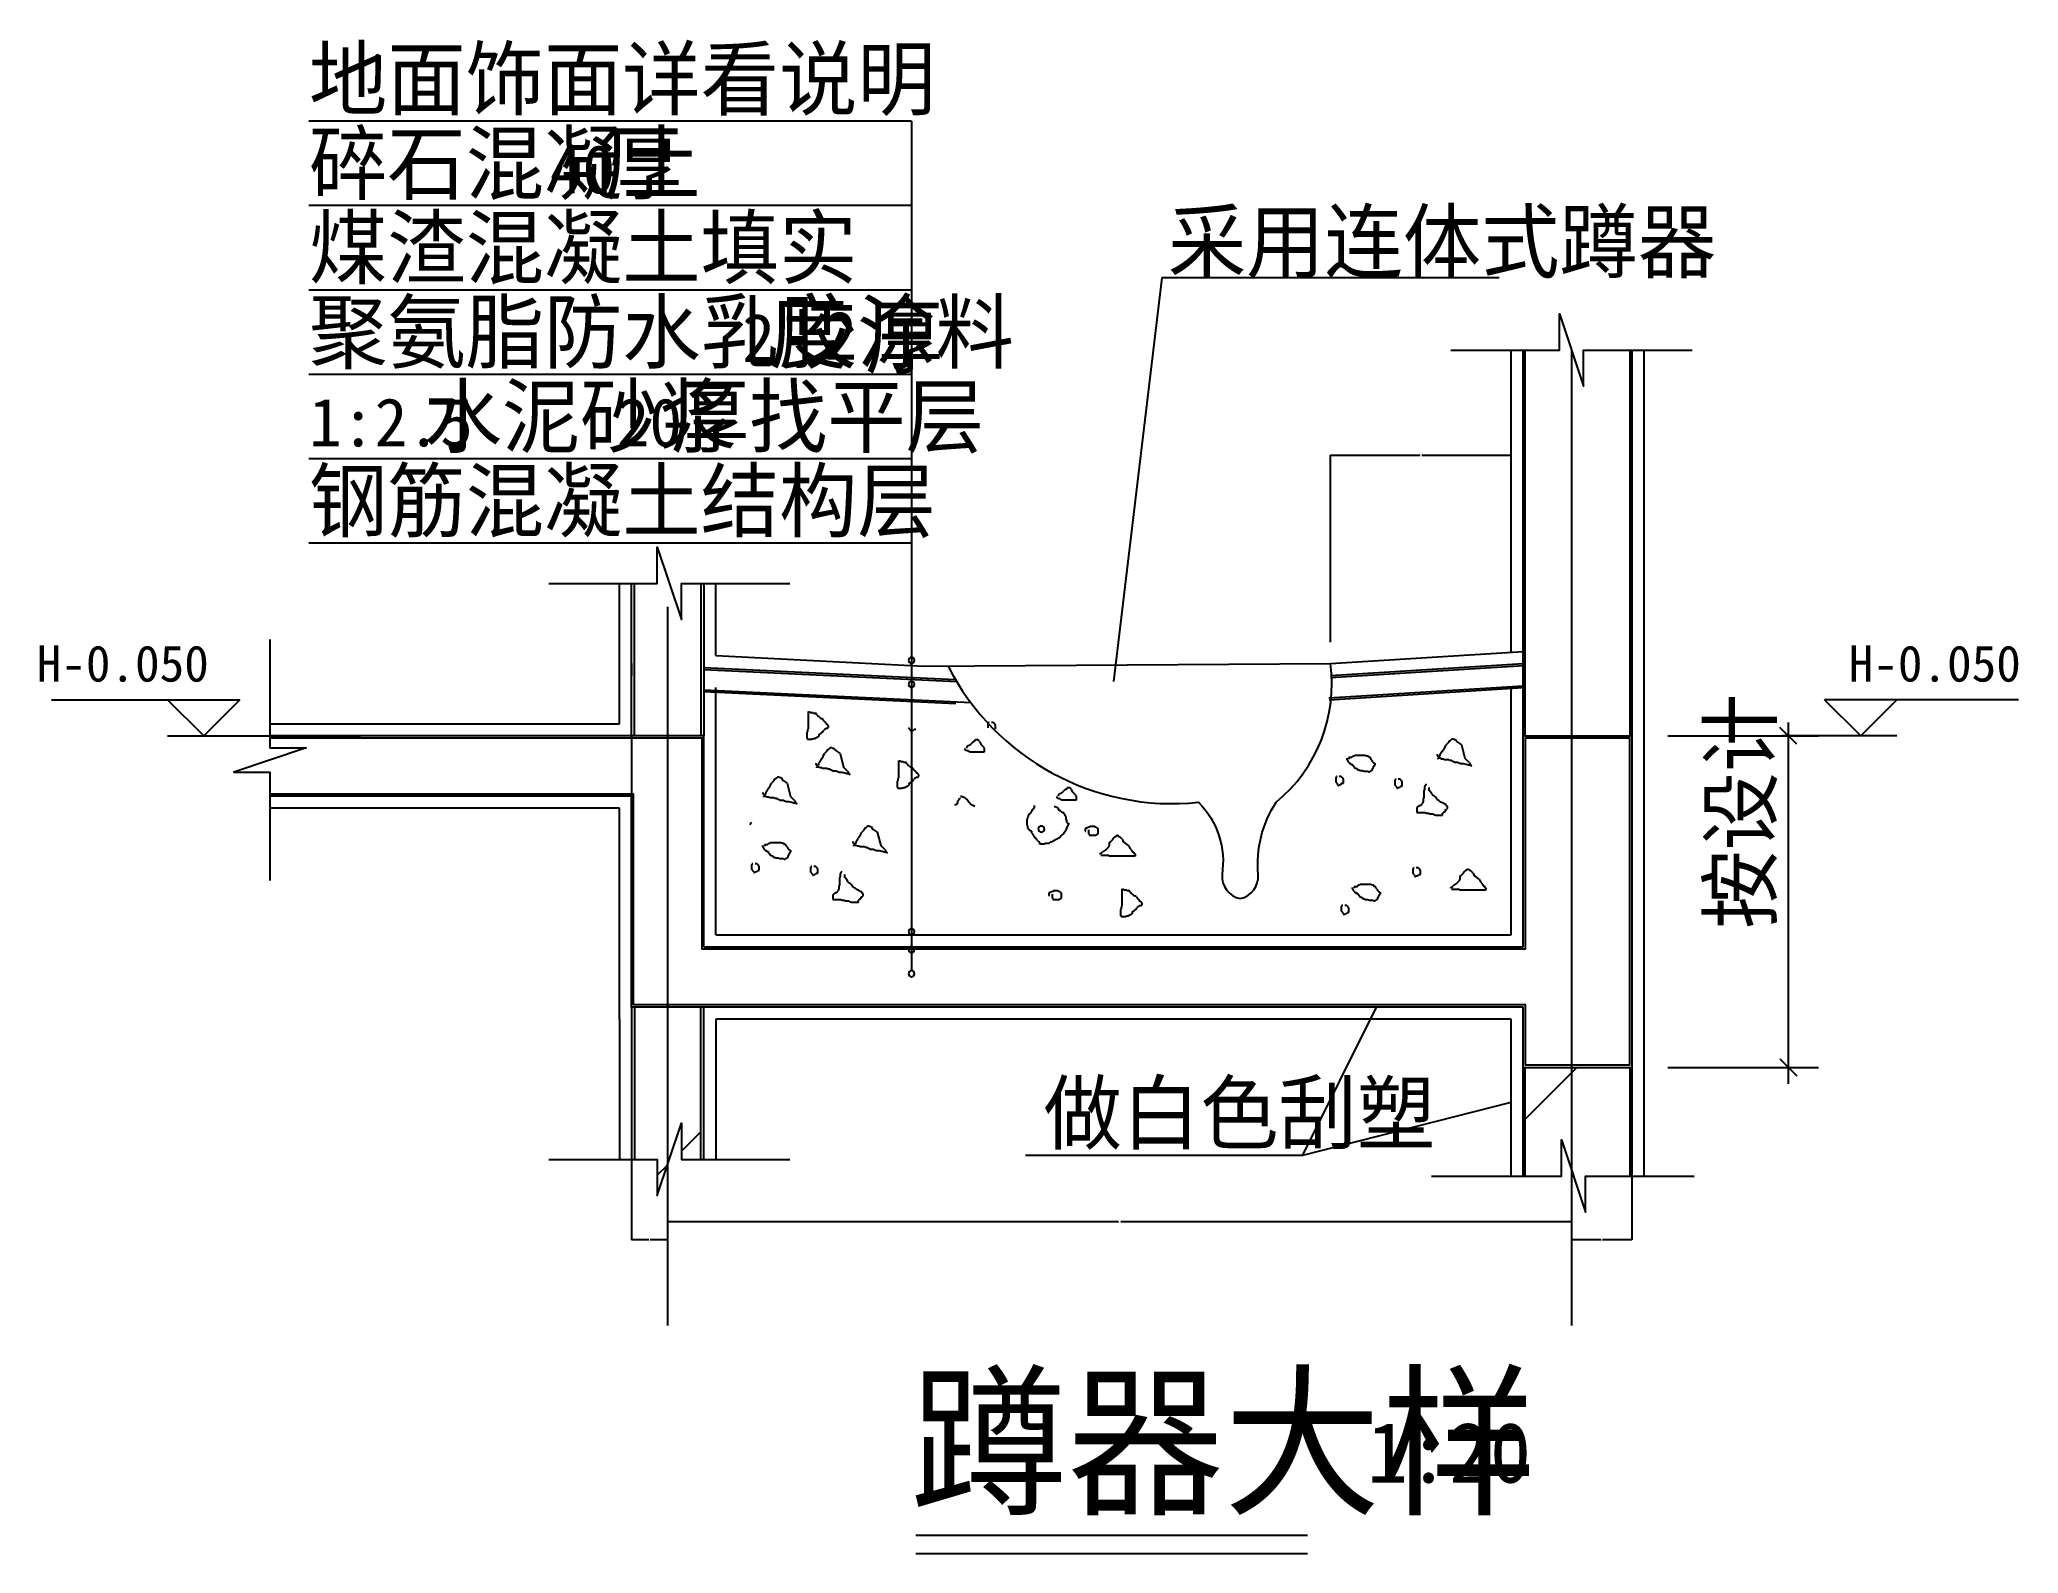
# Model space of a CAD drawing. Header units: metres. Extents: x -5542 to -2258, y 243 to 2755.
import ezdxf

# ---------------------------------------------------------------- set-up
doc = ezdxf.new("R2010")
doc.units = ezdxf.units.M
for name, color, linetype in [('DOTE', 1, 'Continuous'), ('PUB_DIM', 3, 'Continuous'), ('PUB_TEXT', 7, 'Continuous'), ('PUB_WALL', 255, 'Continuous'), ('S_FLOOR', 2, 'Continuous'), ('S_SURFACE', 6, 'Continuous'), ('S_WALL', 255, 'Continuous')]:
    doc.layers.add(name, color=color, linetype=linetype)
doc.dimstyles.get("Standard").update_dxf_attribs({"dimtxt": 2.5, "dimasz": 2.5, "dimexe": 1.25, "dimexo": 0.625, "dimtad": 1, "dimcen": 2.5, "dimazin": 3, "dimtfac": 1, "dimtmove": 0, "dimatfit": 3})

msp = doc.modelspace()

# ---------------------------------------------------------------- texts
msp.add_text('按设计', height=100, rotation=90).set_placement((-2670, 1280.08))
at = {"layer": 'PUB_DIM'}
for p in [(-5547.14, 1690), (-2540, 1690)]:
    msp.add_text('H-0.050', height=60, dxfattribs=at).set_placement(p)
at = {"layer": 'PUB_TEXT'}
for s, height, p in [('地面饰面详看说明', 100, (-5095.22, 2640.3)), ('碎石混凝土', 100, (-5095.22, 2500.3)), ('厚', 100, (-4606.04, 2500.3)), ('40', 80, (-4695.83, 2500.3)), ('煤渣混凝土填实', 100, (-5095.22, 2360.3)), ('采用连体式蹲器', 100, (-3669.82, 2370.3)), ('聚氨脂防水乳胶涂料', 100, (-5095.22, 2220.3)), ('度', 100, (-4331.52, 2220.3)), ('2', 80, (-4376.23, 2220.3)), ('2', 80, (-4240.05, 2224.3)), ('厚', 100, (-4172.62, 2211.53)), ('水泥砂浆', 100, (-4905.02, 2080.3)), ('厚找平层', 100, (-4494.98, 2080.3)), ('1:2.5', 80, (-5095.22, 2080.3)), ('20', 80, (-4584.77, 2080.3)), ('钢筋混凝土结构层', 100, (-5095.22, 1940.3)), ('做白色刮塑', 100, (-3876.09, 924.36)), ('蹲器大样', 200, (-4096.67, 328.42)), ('1:20', 100, (-3339.33, 360.84))]:
    msp.add_text(s, height=height, dxfattribs=at).set_placement(p)

# ---------------------------------------------------------------- blocks, each defined once
blk = doc.blocks.new('_DIMX')
blk.add_lwpolyline([(-70, -70), (70, 70)])
blk = doc.blocks.new('*D1')
for p, q in [((-4560, 1720), (-4560, 1700)), ((-4560.25, 1700), (-4560.5, 1700)), ((-4560, 1600), (-4560, 1700)), ((-4560, 1700), (-4560, 1700)), ((-4559.75, 1700), (-4559.5, 1700))]:
    blk.add_line(p, q)
at = {"layer": 'Defpoints'}
for p in [(-4560, 1720), (-4560, 1700), (-4560, 1600)]:
    blk.add_point(p, dxfattribs=at)
at = {"layer": 'PUB_DIM', "insert": (-4560, 1701.125), "char_height": 1, "attachment_point": 5}
blk.add_mtext('0', dxfattribs=at)
blk = doc.blocks.new('*D2')
for p, q in [((-4560, 1600), (-4560, 1375)), ((-4560.25, 1375), (-4560.5, 1375)), ((-4560, 1150), (-4560, 1375)), ((-4560, 1375), (-4560, 1375)), ((-4559.75, 1375), (-4559.5, 1375))]:
    blk.add_line(p, q)
at = {"layer": 'Defpoints'}
for p in [(-4560, 1600), (-4560, 1375), (-4560, 1150)]:
    blk.add_point(p, dxfattribs=at)
at = {"layer": 'PUB_DIM', "insert": (-4560, 1376.125), "char_height": 1, "attachment_point": 5}
blk.add_mtext('350', dxfattribs=at)
blk = doc.blocks.new('*D3')
for p, q in [((-4560, 1250), (-4560, 1220)), ((-4560.25, 1220), (-4560.5, 1220)), ((-4560, 1150), (-4560, 1220)), ((-4560, 1220), (-4560, 1220)), ((-4559.75, 1220), (-4559.5, 1220))]:
    blk.add_line(p, q)
at = {"layer": 'Defpoints'}
for p in [(-4560, 1250), (-4560, 1220), (-4560, 1150)]:
    blk.add_point(p, dxfattribs=at)
at = {"layer": 'PUB_DIM', "insert": (-4560, 1221.125), "char_height": 1, "attachment_point": 5}
blk.add_mtext('0', dxfattribs=at)
blk = doc.blocks.new('*D4')
for p, q in [((-3400, 1755.44), (-3400, 2065.46)), ((-3399.75, 2065.46), (-3251.5, 2065.46)), ((-3248.5, 2065.46), (-3100.25, 2065.46)), ((-3100, 1755.44), (-3100, 2065.46))]:
    blk.add_line(p, q)
at = {"layer": 'Defpoints'}
for p in [(-3400, 2065.46), (-3400, 1755.44), (-3100, 1755.44)]:
    blk.add_point(p, dxfattribs=at)
at = {"layer": 'PUB_DIM', "insert": (-3250, 2065.46), "char_height": 1, "attachment_point": 5}
blk.add_mtext('300', dxfattribs=at)
blk = doc.blocks.new('*D5')
for p, q in [((-3000, 1150), (-3000, 763.56)), ((-2900, 1150), (-2900, 763.56)), ((-2951.5, 763.56), (-3000.25, 763.56)), ((-2899.75, 763.56), (-2948.5, 763.56))]:
    blk.add_line(p, q)
at = {"layer": 'Defpoints'}
for p in [(-3000, 1150), (-2900, 1150), (-2900, 763.56)]:
    blk.add_point(p, dxfattribs=at)
at = {"layer": 'PUB_DIM', "insert": (-2950, 763.56), "char_height": 1, "attachment_point": 5}
blk.add_mtext('100', dxfattribs=at)
blk = doc.blocks.new('*D6')
for p, q in [((-4500, 1150), (-4500, 793.55)), ((-3000, 1150), (-3000, 793.55)), ((-3752, 793.55), (-4500.25, 793.55)), ((-2999.75, 793.55), (-3748, 793.55))]:
    blk.add_line(p, q)
at = {"layer": 'Defpoints'}
for p in [(-4500, 1150), (-3000, 1150), (-3000, 793.55)]:
    blk.add_point(p, dxfattribs=at)
at = {"layer": 'PUB_DIM', "insert": (-3750, 793.55), "char_height": 1, "attachment_point": 5}
blk.add_mtext('1500', dxfattribs=at)
blk = doc.blocks.new('*D7')
for p, q in [((-4560, 1150), (-4560, 763.56)), ((-4500, 1150), (-4500, 763.56)), ((-4531, 763.56), (-4560.25, 763.56)), ((-4499.75, 763.56), (-4529, 763.56))]:
    blk.add_line(p, q)
at = {"layer": 'Defpoints'}
for p in [(-4560, 1150), (-4500, 1150), (-4500, 763.56)]:
    blk.add_point(p, dxfattribs=at)
at = {"layer": 'PUB_DIM', "insert": (-4530, 763.56), "char_height": 1, "attachment_point": 5}
blk.add_mtext('60', dxfattribs=at)

# ---------------------------------------------------------------- dimensions: what is measured, and where the dimension line sits
at = {"layer": 'PUB_DIM'}
for base, p1, p2, picture, middle in [((-3400, 2065.46), (-3400, 1755.44), (-3100, 1755.44), '*D4', (-3250, 2065.46)), ((-4560, 1700), (-4560, 1600), (-4560, 1720), '*D1', (-4560, 1701.125)), ((-4560, 1220), (-4560, 1150), (-4560, 1250), '*D3', (-4560, 1221.125)), ((-4500, 763.56), (-4500, 1150), (-4560, 1150), '*D7', (-4530, 763.56)), ((-3000, 793.55), (-3000, 1150), (-4500, 1150), '*D6', (-3750, 793.55)), ((-2900, 763.56), (-2900, 1150), (-3000, 1150), '*D5', (-2950, 763.56))]:
    dim = msp.add_linear_dim(base=base, p1=p1, p2=p2, dimstyle='Standard', dxfattribs=at)
    dim.commit()
    dim.dimension.update_dxf_attribs({"geometry": picture, "text_midpoint": middle})
dim = msp.add_linear_dim(base=(-4560, 1375), p1=(-4560, 1150), p2=(-4560, 1600), text='350', dimstyle='Standard', dxfattribs=at)
dim.commit()
dim.dimension.update_dxf_attribs({"geometry": '*D2', "text_midpoint": (-4560, 1376.125)})

# ---------------------------------------------------------------- hatches: boundary and pattern name
at = {"layer": 'S_SURFACE'}
h = msp.add_hatch(dxfattribs=at)
h.set_pattern_fill('ANSI31', scale=300)
h.paths.add_polyline_path([(-3000, 2240), (-3020, 2300), (-3020, 2240), (-3077, 2240), (-3077, 1600), (-3000, 1600)])
h.paths.add_polyline_path([(-2903, 2240), (-2980, 2240), (-2980, 2180), (-3000, 2240), (-3000, 1600), (-2903, 1600)])
h = msp.add_hatch(dxfattribs=at)
h.set_pattern_fill('ANSI31', scale=300)
h.paths.add_polyline_path([(-4445, 1852.81), (-4477.25, 1852.81), (-4477.25, 1792.81), (-4500, 1861.07), (-4500, 1600), (-4445, 1600)])
h.paths.add_polyline_path([(-4555, 1600), (-4500, 1600), (-4500, 1861.07), (-4517.25, 1912.81), (-4517.25, 1852.81), (-4555, 1852.81)])
h = msp.add_hatch(dxfattribs=at)
h.set_pattern_fill('ANSI31', scale=300)
h.paths.add_polyline_path([(-4445, 897.19), (-4477.25, 897.19), (-4477.25, 957.19), (-4500, 888.93), (-4500, 1150), (-4445, 1150)])
h.paths.add_polyline_path([(-4555, 1150), (-4500, 1150), (-4500, 888.93), (-4517.25, 837.19), (-4517.25, 897.19), (-4555, 897.19)])
h = msp.add_hatch(dxfattribs=at)
h.set_pattern_fill('ANSI31', scale=300)
h.paths.add_polyline_path([(-3000, 1050), (-3077, 1050), (-3077, 869.62), (-3016.67, 869.62), (-3016.67, 929.62), (-3000, 879.6)])
h.paths.add_polyline_path([(-3000, 879.6), (-2976.67, 809.62), (-2976.67, 869.62), (-2903, 869.62), (-2903, 1050), (-3000, 1050)])

# ---------------------------------------------------------------- linework, layer by layer
for p, q in [((-2640, 1022.68), (-2640, 1622.28)), ((-2840, 1600), (-2590, 1600)), ((-2840, 1050), (-2590, 1050))]:
    msp.add_line(p, q)
for points in [[(-4088.2, 273.76), (-3438.08, 273.76)], [(-4088.2, 243.48), (-3438.08, 243.48)]]:
    msp.add_lwpolyline(points)
at = {"layer": 'DOTE'}
for p, q in [((-3000, 2240), (-3000, 621.87)), ((-4500, 1814.15), (-4500, 621.87))]:
    msp.add_line(p, q, dxfattribs=at)
at = {"layer": 'PUB_DIM'}
for p, q in [((-5522.57, 1660), (-5210, 1660)), ((-5270, 1600), (-5330, 1660)), ((-5210, 1660), (-5270, 1600)), ((-2258.29, 1660), (-2580, 1660)), ((-2520, 1600), (-2580, 1660)), ((-2460, 1660), (-2520, 1600)), ((-5330, 1600), (-5010, 1600)), ((-2460, 1600), (-2650, 1600))]:
    msp.add_line(p, q, dxfattribs=at)
at = {"layer": 'PUB_WALL'}
for points in [[(-3077, 1600), (-3077, 2240)], [(-2903, 2240), (-2903, 1600)], [(-4555, 1600), (-4555, 1852.81)], [(-4445, 1852.81), (-4445, 1600)], [(-4440.14, 1710.34), (-4020.31, 1690.34)], [(-3399.81, 1697.01), (-3079.81, 1717.01)], [(-4439.86, 1676.33), (-3996.34, 1655.21)], [(-3402.47, 1662.85), (-3080.19, 1682.99)], [(-5160, 1596.5), (-4443.5, 1596.5), (-4443.5, 1246.5), (-3076.5, 1246.5), (-3076.5, 1596.5), (-2903.5, 1596.5), (-2903.5, 1053.5), (-3076.5, 1053.5), (-3076.5, 1153.5), (-4556.5, 1153.5), (-4556.5, 1503.5), (-5160, 1503.5)], [(-4555, 1150), (-4555, 897.19)], [(-4445, 897.19), (-4445, 1150)], [(-3077, 869.62), (-3077, 1050)], [(-2903, 1050), (-2903, 869.62)]]:
    msp.add_lwpolyline(points, dxfattribs=at)
at = {"layer": 'S_FLOOR'}
for p, q in [((-4440, 1713.33), (-4022.18, 1693.44)), ((-3400, 1700), (-3080, 1720)), ((-3402.28, 1659.86), (-3080, 1680)), ((-4440, 1673.33), (-4021.96, 1653.43)), ((-3080, 1250), (-3080, 1650)), ((-2900, 1650), (-2900, 1050)), ((-4440, 1600), (-5160, 1600)), ((-4440, 1250), (-4440, 1600)), ((-3080, 1600), (-2900, 1600)), ((-4560, 1500), (-5160, 1500)), ((-4560, 1150), (-4560, 1500)), ((-4440, 1250), (-3080, 1250)), ((-3080, 1150), (-4560, 1150)), ((-3080, 1050), (-3080, 1150)), ((-3080, 1050), (-2900, 1050))]:
    msp.add_line(p, q, dxfattribs=at)
at = {"layer": 'S_SURFACE'}
for p, q in [((-5095.22, 2620.3), (-4095.22, 2620.3)), ((-4095.22, 2620), (-4095.22, 1210.3)), ((-5095.22, 2480.3), (-4095.22, 2480.3)), ((-5095.22, 2340.3), (-4095.22, 2340.3)), ((-3680, 2360), (-3760, 1690)), ((-3120, 2360), (-3680, 2360)), ((-3100, 1738.75), (-3100, 2240)), ((-2880, 2240), (-2880, 869.62)), ((-5095.22, 2200.3), (-4095.22, 2200.3)), ((-5095.22, 2060.3), (-4095.22, 2060.3)), ((-5095.22, 1920.3), (-4095.22, 1920.3)), ((-4580, 1620), (-4580, 1852.81)), ((-4420, 1733.49), (-4420, 1852.81)), ((-4420, 1733.49), (-4074.66, 1715.57)), ((-4074.66, 1715.57), (-3400, 1720)), ((-3400, 1720), (-3080, 1740)), ((-4420, 1270), (-4420, 1680)), ((-3100, 1270), (-3100, 1678.75)), ((-5160, 1620), (-4580, 1620)), ((-4266.66, 1611.52), (-4267.78, 1610.4)), ((-4267.78, 1610.4), (-4267.78, 1607.04)), ((-4266.66, 1640.66), (-4266.66, 1611.52)), ((-4264.42, 1639.54), (-4265.54, 1639.54)), ((-4262.18, 1638.42), (-4264.42, 1639.54)), ((-4258.81, 1638.42), (-4262.18, 1638.42)), ((-4257.69, 1637.3), (-4258.81, 1638.42)), ((-4253.21, 1637.3), (-4257.69, 1637.3)), ((-4253.21, 1635.06), (-4253.21, 1637.3)), ((-4252.09, 1635.06), (-4253.21, 1635.06)), ((-4252.09, 1635.06), (-4250.97, 1633.94)), ((-4249.84, 1631.7), (-4250.97, 1633.94)), ((-4248.72, 1631.7), (-4249.84, 1631.7)), ((-4248.72, 1631.7), (-4245.36, 1628.33)), ((-4243.12, 1628.33), (-4245.36, 1628.33)), ((-4242, 1627.21), (-4243.12, 1628.33)), ((-4240.87, 1624.97), (-4242, 1627.21)), ((-4242, 1607.04), (-4240.87, 1609.28)), ((-4238.63, 1622.73), (-4240.87, 1624.97)), ((-4238.63, 1611.52), (-4240.87, 1609.28)), ((-4236.39, 1619.37), (-4238.63, 1622.73)), ((-4238.63, 1611.52), (-4237.51, 1611.52)), ((-4237.51, 1611.52), (-4237.51, 1612.64)), ((-4237.51, 1612.64), (-4234.15, 1612.64)), ((-4234.15, 1618.25), (-4236.39, 1619.37)), ((-4233.03, 1616.01), (-4234.15, 1618.25)), ((-4234.15, 1612.64), (-4234.15, 1613.76)), ((-4234.15, 1613.76), (-4233.03, 1613.76)), ((-4233.03, 1613.76), (-4233.03, 1616.01)), ((-4097.93, 1610.91), (-4100.17, 1613.15)), ((-4097.93, 1610.91), (-4097.93, 1609.79)), ((-4097.93, 1609.79), (-4096.81, 1608.67)), ((-4090.08, 1610.91), (-4092.32, 1608.67)), ((-4090.08, 1610.91), (-4087.84, 1610.91)), ((-3967.27, 1622.12), (-3968.39, 1619.88)), ((-3968.39, 1619.88), (-3968.39, 1613.15)), ((-3966.15, 1622.12), (-3967.27, 1622.12)), ((-3959.42, 1622.12), (-3962.79, 1622.12)), ((-3959.42, 1621), (-3959.42, 1622.12)), ((-3958.3, 1621), (-3959.42, 1621)), ((-3957.18, 1619.88), (-3958.3, 1621)), ((-3956.06, 1617.64), (-3957.18, 1619.88)), ((-3956.06, 1610.91), (-3956.06, 1617.64)), ((-4267.78, 1607.04), (-4268.9, 1605.92)), ((-4268.9, 1605.92), (-4268.9, 1595.83)), ((-4268.9, 1595.83), (-4267.78, 1595.83)), ((-4267.78, 1595.83), (-4267.78, 1594.71)), ((-4267.78, 1594.71), (-4261.06, 1594.71)), ((-4261.06, 1594.71), (-4257.69, 1595.83)), ((-4257.69, 1595.83), (-4255.45, 1595.83)), ((-4250.97, 1598.07), (-4255.45, 1595.83)), ((-4248.72, 1600.31), (-4250.97, 1598.07)), ((-4248.72, 1602.56), (-4246.48, 1603.68)), ((-4248.72, 1600.31), (-4248.72, 1602.56)), ((-4246.48, 1603.68), (-4245.36, 1603.68)), ((-4244.24, 1605.92), (-4245.36, 1604.8)), ((-4245.36, 1603.68), (-4245.36, 1604.8)), ((-4244.24, 1605.92), (-4242, 1607.04)), ((-4235.17, 1574.98), (-4234.05, 1577.22)), ((-4234.05, 1577.22), (-4231.8, 1578.34)), ((-4229.56, 1580.59), (-4231.8, 1578.34)), ((-4229.56, 1580.59), (-4227.32, 1580.59)), ((-4227.32, 1580.59), (-4226.2, 1579.47)), ((-4226.2, 1579.47), (-4223.96, 1579.47)), ((-4223.96, 1579.47), (-4222.84, 1577.22)), ((-4222.84, 1577.22), (-4220.59, 1574.98)), ((-4096.81, 1608.67), (-4096.81, 1607.55)), ((-4096.81, 1607.55), (-4095.69, 1607.55)), ((-4095.69, 1607.55), (-4094.56, 1608.67)), ((-4094.56, 1608.67), (-4092.32, 1608.67)), ((-4005.99, 1577.29), (-4007.11, 1578.41)), ((-4005.99, 1576.17), (-4005.99, 1577.29)), ((-4003.75, 1580.65), (-4002.62, 1582.89)), ((-4003.75, 1579.53), (-4003.75, 1580.65)), ((-4002.62, 1582.89), (-4001.5, 1584.01)), ((-4001.5, 1584.01), (-3998.14, 1585.13)), ((-3992.53, 1590.74), (-3998.14, 1585.13)), ((-3992.53, 1590.74), (-3990.29, 1591.86)), ((-3990.29, 1591.86), (-3989.17, 1594.1)), ((-3989.17, 1594.1), (-3984.68, 1594.1)), ((-3984.68, 1594.1), (-3984.68, 1592.98)), ((-3982.44, 1590.74), (-3984.68, 1592.98)), ((-3982.44, 1590.74), (-3980.2, 1586.26)), ((-3975.71, 1581.77), (-3980.2, 1586.26)), ((-3975.71, 1581.77), (-3975.71, 1580.65)), ((-3975.71, 1580.65), (-3974.59, 1579.53)), ((-3974.59, 1579.53), (-3974.59, 1572.81)), ((-3213.81, 1575.05), (-3212.69, 1577.29)), ((-3212.69, 1577.29), (-3210.45, 1580.65)), ((-3210.45, 1580.65), (-3208.21, 1585.13)), ((-3203.72, 1589.62), (-3208.21, 1585.13)), ((-3203.72, 1589.62), (-3202.6, 1591.86)), ((-3202.6, 1591.86), (-3200.36, 1592.98)), ((-3198.11, 1595.22), (-3200.36, 1592.98)), ((-3198.11, 1595.22), (-3195.87, 1595.22)), ((-3195.87, 1595.22), (-3194.75, 1594.1)), ((-3194.75, 1594.1), (-3192.51, 1594.1)), ((-3192.51, 1594.1), (-3191.39, 1591.86)), ((-3191.39, 1591.86), (-3189.14, 1589.62)), ((-3189.14, 1589.62), (-3182.42, 1585.13)), ((-3182.42, 1585.13), (-3176.81, 1562.72)), ((-4254.23, 1554.81), (-4254.23, 1552.57)), ((-4254.23, 1552.57), (-4253.11, 1551.45)), ((-4253.11, 1551.45), (-4249.74, 1551.45)), ((-4253.11, 1548.08), (-4253.11, 1546.96)), ((-4248.62, 1548.08), (-4253.11, 1548.08)), ((-4249.74, 1551.45), (-4248.62, 1555.93)), ((-4248.62, 1555.93), (-4246.38, 1559.29)), ((-4247.5, 1546.96), (-4248.62, 1548.08)), ((-4244.14, 1546.96), (-4247.5, 1546.96)), ((-4246.38, 1559.29), (-4245.26, 1560.41)), ((-4245.26, 1560.41), (-4244.14, 1562.65)), ((-4244.14, 1562.65), (-4241.9, 1566.02)), ((-4243.02, 1545.84), (-4244.14, 1546.96)), ((-4235.17, 1545.84), (-4243.02, 1545.84)), ((-4241.9, 1566.02), (-4239.65, 1570.5)), ((-4235.17, 1574.98), (-4239.65, 1570.5)), ((-4234.05, 1544.72), (-4235.17, 1545.84)), ((-4230.68, 1544.72), (-4234.05, 1544.72)), ((-4230.68, 1544.72), (-4223.96, 1541.36)), ((-4220.59, 1574.98), (-4213.87, 1570.5)), ((-4213.87, 1570.5), (-4208.26, 1548.08)), ((-4201.53, 1541.36), (-4208.26, 1548.08)), ((-4116.99, 1559.36), (-4116.99, 1530.22)), ((-4114.75, 1558.24), (-4115.87, 1558.24)), ((-4112.5, 1557.11), (-4114.75, 1558.24)), ((-4109.14, 1557.11), (-4112.5, 1557.11)), ((-4108.02, 1555.99), (-4109.14, 1557.11)), ((-4103.53, 1555.99), (-4108.02, 1555.99)), ((-4103.53, 1553.75), (-4103.53, 1555.99)), ((-4102.41, 1553.75), (-4103.53, 1553.75)), ((-4102.41, 1553.75), (-4101.29, 1552.63)), ((-4100.17, 1550.39), (-4101.29, 1552.63)), ((-4099.05, 1550.39), (-4100.17, 1550.39)), ((-4099.05, 1550.39), (-4095.69, 1547.03)), ((-4093.44, 1547.03), (-4095.69, 1547.03)), ((-4092.32, 1545.91), (-4093.44, 1547.03)), ((-4091.2, 1543.66), (-4092.32, 1545.91)), ((-4088.96, 1541.42), (-4091.2, 1543.66)), ((-4004.87, 1576.17), (-4005.99, 1576.17)), ((-4003.75, 1575.05), (-4004.87, 1576.17)), ((-4001.5, 1575.05), (-4003.75, 1575.05)), ((-4000.38, 1573.93), (-4001.5, 1575.05)), ((-3998.14, 1572.81), (-4000.38, 1573.93)), ((-3974.59, 1572.81), (-3998.14, 1572.81)), ((-3373.02, 1562.72), (-3373.02, 1560.48)), ((-3373.02, 1560.48), (-3371.9, 1559.36)), ((-3371.9, 1559.36), (-3370.78, 1557.11)), ((-3370.78, 1557.11), (-3368.54, 1554.87)), ((-3365.18, 1563.84), (-3369.66, 1563.84)), ((-3369.66, 1563.84), (-3369.66, 1561.6)), ((-3368.54, 1554.87), (-3362.93, 1551.51)), ((-3365.18, 1563.84), (-3362.93, 1566.08)), ((-3360.69, 1566.08), (-3362.93, 1566.08)), ((-3362.93, 1551.51), (-3359.57, 1547.03)), ((-3359.57, 1567.2), (-3360.69, 1566.08)), ((-3342.75, 1567.2), (-3359.57, 1567.2)), ((-3359.57, 1547.03), (-3356.21, 1545.91)), ((-3356.21, 1545.91), (-3355.08, 1543.66)), ((-3355.08, 1543.66), (-3352.84, 1543.66)), ((-3352.84, 1543.66), (-3350.6, 1542.54)), ((-3339.39, 1566.08), (-3342.75, 1567.2)), ((-3337.15, 1566.08), (-3339.39, 1566.08)), ((-3336.02, 1563.84), (-3337.15, 1566.08)), ((-3333.78, 1563.84), (-3336.02, 1563.84)), ((-3333.78, 1562.72), (-3333.78, 1563.84)), ((-3332.66, 1561.6), (-3333.78, 1562.72)), ((-3332.66, 1560.48), (-3332.66, 1561.6)), ((-3332.66, 1560.48), (-3330.42, 1558.24)), ((-3332.66, 1542.54), (-3330.42, 1543.66)), ((-3330.42, 1557.11), (-3330.42, 1558.24)), ((-3330.42, 1557.11), (-3328.18, 1554.87)), ((-3328.18, 1550.39), (-3330.42, 1545.91)), ((-3330.42, 1543.66), (-3330.42, 1545.91)), ((-3327.05, 1554.87), (-3328.18, 1554.87)), ((-3328.18, 1550.39), (-3327.05, 1551.51)), ((-3327.05, 1554.87), (-3325.93, 1553.75)), ((-3327.05, 1551.51), (-3325.93, 1551.51)), ((-3325.93, 1551.51), (-3325.93, 1553.75)), ((-3222.78, 1569.44), (-3222.78, 1567.2)), ((-3222.78, 1567.2), (-3221.66, 1566.08)), ((-3221.66, 1566.08), (-3218.3, 1566.08)), ((-3217.17, 1562.72), (-3221.66, 1562.72)), ((-3221.66, 1562.72), (-3221.66, 1561.6)), ((-3218.3, 1566.08), (-3217.17, 1570.56)), ((-3217.17, 1570.56), (-3214.93, 1573.93)), ((-3216.05, 1561.6), (-3217.17, 1562.72)), ((-3212.69, 1561.6), (-3216.05, 1561.6)), ((-3214.93, 1573.93), (-3213.81, 1575.05)), ((-3211.57, 1560.48), (-3212.69, 1561.6)), ((-3203.72, 1560.48), (-3211.57, 1560.48)), ((-3202.6, 1559.36), (-3203.72, 1560.48)), ((-3199.24, 1559.36), (-3202.6, 1559.36)), ((-3199.24, 1559.36), (-3192.51, 1555.99)), ((-3188.02, 1555.99), (-3192.51, 1555.99)), ((-3186.9, 1554.87), (-3188.02, 1555.99)), ((-3183.54, 1553.75), (-3186.9, 1554.87)), ((-3179.05, 1553.75), (-3183.54, 1553.75)), ((-3174.57, 1552.63), (-3179.05, 1553.75)), ((-3170.08, 1555.99), (-3176.81, 1562.72)), ((-3171.2, 1551.51), (-3174.57, 1552.63)), ((-3168.96, 1551.51), (-3171.2, 1551.51)), ((-3170.08, 1555.99), (-3167.84, 1551.51)), ((-3166.72, 1550.39), (-3168.96, 1551.51)), ((-3167.84, 1551.51), (-3165.6, 1550.39)), ((-3165.6, 1550.39), (-3166.72, 1550.39)), ((-4334.23, 1510.51), (-4333.11, 1511.63)), ((-4333.11, 1511.63), (-4331.99, 1513.87)), ((-4331.99, 1513.87), (-4329.75, 1517.23)), ((-4329.75, 1517.23), (-4327.51, 1521.71)), ((-4323.02, 1526.2), (-4327.51, 1521.71)), ((-4323.02, 1526.2), (-4321.9, 1528.44)), ((-4321.9, 1528.44), (-4319.66, 1529.56)), ((-4317.41, 1531.8), (-4319.66, 1529.56)), ((-4317.41, 1531.8), (-4315.17, 1531.8)), ((-4315.17, 1531.8), (-4314.05, 1530.68)), ((-4314.05, 1530.68), (-4311.81, 1530.68)), ((-4311.81, 1530.68), (-4310.69, 1528.44)), ((-4310.69, 1528.44), (-4308.44, 1526.2)), ((-4308.44, 1526.2), (-4301.72, 1521.71)), ((-4301.72, 1521.71), (-4296.11, 1499.3)), ((-4219.47, 1541.36), (-4223.96, 1541.36)), ((-4218.35, 1540.24), (-4219.47, 1541.36)), ((-4214.99, 1539.12), (-4218.35, 1540.24)), ((-4210.5, 1539.12), (-4214.99, 1539.12)), ((-4206.02, 1538), (-4210.5, 1539.12)), ((-4202.65, 1536.88), (-4206.02, 1538)), ((-4200.41, 1536.88), (-4202.65, 1536.88)), ((-4201.53, 1541.36), (-4199.29, 1536.88)), ((-4198.17, 1535.75), (-4200.41, 1536.88)), ((-4199.29, 1536.88), (-4197.05, 1535.75)), ((-4197.05, 1535.75), (-4198.17, 1535.75)), ((-4118.11, 1525.73), (-4119.23, 1524.61)), ((-4119.23, 1524.61), (-4119.23, 1514.52)), ((-4119.23, 1514.52), (-4118.11, 1514.52)), ((-4116.99, 1530.22), (-4118.11, 1529.09)), ((-4118.11, 1529.09), (-4118.11, 1525.73)), ((-4118.11, 1514.52), (-4118.11, 1513.4)), ((-4118.11, 1513.4), (-4111.38, 1513.4)), ((-4111.38, 1513.4), (-4108.02, 1514.52)), ((-4108.02, 1514.52), (-4105.78, 1514.52)), ((-4101.29, 1516.77), (-4105.78, 1514.52)), ((-4099.05, 1519.01), (-4101.29, 1516.77)), ((-4099.05, 1521.25), (-4096.81, 1522.37)), ((-4099.05, 1519.01), (-4099.05, 1521.25)), ((-4096.81, 1522.37), (-4095.69, 1522.37)), ((-4094.56, 1524.61), (-4095.69, 1523.49)), ((-4095.69, 1522.37), (-4095.69, 1523.49)), ((-4094.56, 1524.61), (-4092.32, 1525.73)), ((-4092.32, 1525.73), (-4091.2, 1527.97)), ((-4088.96, 1530.22), (-4091.2, 1527.97)), ((-4086.72, 1538.06), (-4088.96, 1541.42)), ((-4088.96, 1530.22), (-4087.84, 1530.22)), ((-4087.84, 1530.22), (-4087.84, 1531.34)), ((-4087.84, 1531.34), (-4084.47, 1531.34)), ((-4084.47, 1536.94), (-4086.72, 1538.06)), ((-4083.35, 1534.7), (-4084.47, 1536.94)), ((-4084.47, 1531.34), (-4084.47, 1532.46)), ((-4084.47, 1532.46), (-4083.35, 1532.46)), ((-4083.35, 1532.46), (-4083.35, 1534.7)), ((-3840.05, 1511.16), (-3845.65, 1505.56)), ((-3840.05, 1511.16), (-3837.8, 1512.28)), ((-3837.8, 1512.28), (-3836.68, 1514.52)), ((-3836.68, 1514.52), (-3832.2, 1514.52)), ((-3832.2, 1514.52), (-3832.2, 1513.4)), ((-3829.96, 1511.16), (-3832.2, 1513.4)), ((-3827.71, 1506.68), (-3829.96, 1511.16)), ((-3389.84, 1532.46), (-3390.96, 1530.22)), ((-3390.96, 1530.22), (-3390.96, 1523.49)), ((-3388.72, 1521.25), (-3390.96, 1523.49)), ((-3388.72, 1532.46), (-3389.84, 1532.46)), ((-3388.72, 1521.25), (-3388.72, 1520.13)), ((-3388.72, 1520.13), (-3387.6, 1519.01)), ((-3387.6, 1519.01), (-3387.6, 1517.89)), ((-3387.6, 1517.89), (-3386.48, 1517.89)), ((-3386.48, 1517.89), (-3385.36, 1519.01)), ((-3381.99, 1532.46), (-3385.36, 1532.46)), ((-3385.36, 1519.01), (-3383.12, 1519.01)), ((-3380.87, 1521.25), (-3383.12, 1519.01)), ((-3381.99, 1531.34), (-3381.99, 1532.46)), ((-3380.87, 1531.34), (-3381.99, 1531.34)), ((-3379.75, 1530.22), (-3380.87, 1531.34)), ((-3380.87, 1521.25), (-3378.63, 1521.25)), ((-3378.63, 1527.97), (-3379.75, 1530.22)), ((-3378.63, 1521.25), (-3378.63, 1527.97)), ((-3350.6, 1542.54), (-3347.24, 1542.54)), ((-3347.24, 1542.54), (-3343.87, 1541.42)), ((-3343.87, 1541.42), (-3338.27, 1541.42)), ((-3338.27, 1541.42), (-3337.15, 1540.3)), ((-3337.15, 1540.3), (-3334.9, 1540.3)), ((-3332.66, 1542.54), (-3334.9, 1540.3)), ((-3292.3, 1527.97), (-3293.42, 1525.73)), ((-3293.42, 1525.73), (-3293.42, 1519.01)), ((-3291.18, 1516.77), (-3293.42, 1519.01)), ((-3291.18, 1527.97), (-3292.3, 1527.97)), ((-3291.18, 1516.77), (-3291.18, 1515.64)), ((-3291.18, 1515.64), (-3290.05, 1514.52)), ((-3290.05, 1514.52), (-3290.05, 1513.4)), ((-3290.05, 1513.4), (-3288.93, 1513.4)), ((-3288.93, 1513.4), (-3287.81, 1514.52)), ((-3284.45, 1527.97), (-3287.81, 1527.97)), ((-3287.81, 1514.52), (-3285.57, 1514.52)), ((-3283.33, 1516.77), (-3285.57, 1514.52)), ((-3284.45, 1526.85), (-3284.45, 1527.97)), ((-3283.33, 1526.85), (-3284.45, 1526.85)), ((-3282.21, 1525.73), (-3283.33, 1526.85)), ((-3283.33, 1516.77), (-3281.08, 1516.77)), ((-3281.08, 1523.49), (-3282.21, 1525.73)), ((-3281.08, 1516.77), (-3281.08, 1523.49)), ((-3244.08, 1511.16), (-3245.21, 1508.92)), ((-3242.96, 1517.89), (-3244.08, 1515.64)), ((-3244.08, 1515.64), (-3244.08, 1511.16)), ((-3242.96, 1517.89), (-3240.72, 1520.13)), ((-3236.24, 1508.92), (-3236.24, 1514.52)), ((-4580, 1480), (-5160, 1480)), ((-4580, 1130), (-4580, 1480)), ((-4342.08, 1506.02), (-4342.08, 1503.78)), ((-4342.08, 1503.78), (-4340.96, 1502.66)), ((-4340.96, 1502.66), (-4337.6, 1502.66)), ((-4336.48, 1499.3), (-4340.96, 1499.3)), ((-4340.96, 1499.3), (-4340.96, 1498.18)), ((-4337.6, 1502.66), (-4336.48, 1507.14)), ((-4336.48, 1507.14), (-4334.23, 1510.51)), ((-4335.35, 1498.18), (-4336.48, 1499.3)), ((-4331.99, 1498.18), (-4335.35, 1498.18)), ((-4330.87, 1497.06), (-4331.99, 1498.18)), ((-4323.02, 1497.06), (-4330.87, 1497.06)), ((-4321.9, 1495.94), (-4323.02, 1497.06)), ((-4318.54, 1495.94), (-4321.9, 1495.94)), ((-4318.54, 1495.94), (-4311.81, 1492.57)), ((-4307.32, 1492.57), (-4311.81, 1492.57)), ((-4306.2, 1491.45), (-4307.32, 1492.57)), ((-4302.84, 1490.33), (-4306.2, 1491.45)), ((-4298.35, 1490.33), (-4302.84, 1490.33)), ((-4293.87, 1489.21), (-4298.35, 1490.33)), ((-4289.38, 1492.57), (-4296.11, 1499.3)), ((-4290.51, 1488.09), (-4293.87, 1489.21)), ((-4288.26, 1488.09), (-4290.51, 1488.09)), ((-4289.38, 1492.57), (-4287.14, 1488.09)), ((-4286.02, 1486.97), (-4288.26, 1488.09)), ((-4287.14, 1488.09), (-4284.9, 1486.97)), ((-4284.9, 1486.97), (-4286.02, 1486.97)), ((-4022.81, 1484.26), (-4021.68, 1486.5)), ((-4021.68, 1486.5), (-4019.44, 1486.5)), ((-4019.44, 1486.5), (-4018.32, 1488.75)), ((-4018.32, 1488.75), (-4018.32, 1492.11)), ((-4018.32, 1492.11), (-4017.2, 1492.11)), ((-4017.2, 1493.23), (-4016.08, 1494.35)), ((-4017.2, 1492.11), (-4017.2, 1493.23)), ((-4016.08, 1494.35), (-4016.08, 1495.47)), ((-4016.08, 1495.47), (-4014.96, 1495.47)), ((-4014.96, 1495.47), (-4014.96, 1496.59)), ((-4014.96, 1496.59), (-4013.84, 1496.59)), ((-4013.84, 1499.95), (-4012.71, 1499.95)), ((-4012.71, 1499.95), (-4009.35, 1498.83)), ((-4009.35, 1498.83), (-4005.99, 1496.59)), ((-4005.99, 1496.59), (-4002.62, 1493.23)), ((-4002.62, 1493.23), (-3997.02, 1486.5)), ((-3997.02, 1486.5), (-3990.29, 1483.14)), ((-3893.27, 1478.66), (-3892.15, 1479.78)), ((-3893.27, 1477.54), (-3893.27, 1478.66)), ((-3892.15, 1479.78), (-3891.03, 1479.78)), ((-3891.03, 1479.78), (-3891.03, 1484.26)), ((-3858.51, 1483.14), (-3852.91, 1480.9)), ((-3853.5, 1497.71), (-3854.62, 1498.83)), ((-3853.5, 1496.59), (-3853.5, 1497.71)), ((-3852.38, 1496.59), (-3853.5, 1496.59)), ((-3852.91, 1480.9), (-3851.79, 1479.78)), ((-3851.26, 1495.47), (-3852.38, 1496.59)), ((-3851.79, 1479.78), (-3851.79, 1477.54)), ((-3851.26, 1501.07), (-3850.14, 1503.32)), ((-3851.26, 1499.95), (-3851.26, 1501.07)), ((-3849.02, 1495.47), (-3851.26, 1495.47)), ((-3850.14, 1503.32), (-3849.02, 1504.44)), ((-3849.02, 1504.44), (-3845.65, 1505.56)), ((-3847.9, 1494.35), (-3849.02, 1495.47)), ((-3845.65, 1493.23), (-3847.9, 1494.35)), ((-3822.11, 1493.23), (-3845.65, 1493.23)), ((-3823.23, 1502.2), (-3827.71, 1506.68)), ((-3823.23, 1502.2), (-3823.23, 1501.07)), ((-3823.23, 1501.07), (-3822.11, 1499.95)), ((-3822.11, 1499.95), (-3822.11, 1493.23)), ((-3255.3, 1482.02), (-3256.42, 1480.9)), ((-3256.42, 1480.9), (-3256.42, 1473.05)), ((-3254.18, 1482.02), (-3255.3, 1482.02)), ((-3253.05, 1483.14), (-3254.18, 1483.14)), ((-3254.18, 1483.14), (-3254.18, 1482.02)), ((-3251.93, 1484.26), (-3253.05, 1483.14)), ((-3249.69, 1484.26), (-3251.93, 1484.26)), ((-3249.69, 1485.38), (-3247.45, 1487.62)), ((-3249.69, 1485.38), (-3249.69, 1484.26)), ((-3246.33, 1490.99), (-3247.45, 1488.75)), ((-3247.45, 1488.75), (-3247.45, 1487.62)), ((-3245.21, 1497.71), (-3246.33, 1495.47)), ((-3246.33, 1495.47), (-3246.33, 1490.99)), ((-3245.21, 1508.92), (-3245.21, 1497.71)), ((-3235.11, 1508.92), (-3236.24, 1508.92)), ((-3233.99, 1507.8), (-3235.11, 1508.92)), ((-3233.99, 1506.68), (-3233.99, 1507.8)), ((-3232.87, 1506.68), (-3233.99, 1506.68)), ((-3231.75, 1504.44), (-3232.87, 1506.68)), ((-3231.75, 1503.32), (-3231.75, 1504.44)), ((-3231.75, 1503.32), (-3229.51, 1501.07)), ((-3227.27, 1499.95), (-3229.51, 1501.07)), ((-3227.27, 1499.95), (-3225.02, 1497.71)), ((-3223.9, 1497.71), (-3225.02, 1497.71)), ((-3223.9, 1495.47), (-3223.9, 1497.71)), ((-3222.78, 1495.47), (-3223.9, 1495.47)), ((-3221.66, 1493.23), (-3222.78, 1495.47)), ((-3219.42, 1492.11), (-3221.66, 1493.23)), ((-3219.42, 1492.11), (-3217.17, 1489.87)), ((-3213.81, 1488.75), (-3217.17, 1489.87)), ((-3210.45, 1486.5), (-3213.81, 1488.75)), ((-3208.21, 1485.38), (-3210.45, 1486.5)), ((-3207.08, 1483.14), (-3208.21, 1485.38)), ((-3205.96, 1483.14), (-3207.08, 1483.14)), ((-3205.96, 1479.78), (-3207.08, 1478.66)), ((-3207.08, 1477.54), (-3207.08, 1478.66)), ((-3205.96, 1479.78), (-3205.96, 1483.14)), ((-4362.26, 1454.47), (-4363.38, 1452.23)), ((-4362.26, 1454.47), (-4360.02, 1456.71)), ((-4173.35, 1444.89), (-4172.23, 1447.13)), ((-4172.23, 1447.13), (-4169.98, 1448.25)), ((-4167.74, 1450.5), (-4169.98, 1448.25)), ((-4167.74, 1450.5), (-4165.5, 1450.5)), ((-4165.5, 1450.5), (-4164.38, 1449.37)), ((-4164.38, 1449.37), (-4162.13, 1449.37)), ((-4162.13, 1449.37), (-4161.01, 1447.13)), ((-4161.01, 1447.13), (-4158.77, 1444.89)), ((-3903.36, 1461.85), (-3902.24, 1462.97)), ((-3903.36, 1451.76), (-3903.36, 1461.85)), ((-3902.24, 1450.64), (-3903.36, 1451.76)), ((-3902.24, 1465.21), (-3901.12, 1466.33)), ((-3902.24, 1462.97), (-3902.24, 1465.21)), ((-3902.24, 1446.16), (-3902.24, 1450.64)), ((-3902.24, 1446.16), (-3900, 1443.91)), ((-3901.12, 1466.33), (-3901.12, 1468.57)), ((-3901.12, 1468.57), (-3900, 1468.57)), ((-3900, 1470.81), (-3897.76, 1471.93)), ((-3900, 1468.57), (-3900, 1470.81)), ((-3895.51, 1476.42), (-3897.76, 1471.93)), ((-3895.51, 1476.42), (-3894.39, 1477.54)), ((-3894.39, 1477.54), (-3893.27, 1477.54)), ((-3847.3, 1475.3), (-3851.79, 1477.54)), ((-3847.3, 1475.3), (-3846.18, 1474.18)), ((-3846.18, 1474.18), (-3842.82, 1473.05)), ((-3842.82, 1473.05), (-3842.82, 1471.93)), ((-3842.82, 1471.93), (-3841.69, 1470.81)), ((-3841.69, 1470.81), (-3840.57, 1468.57)), ((-3840.57, 1468.57), (-3840.57, 1467.45)), ((-3840.57, 1467.45), (-3839.45, 1466.33)), ((-3838.33, 1446.16), (-3840.57, 1440.55)), ((-3839.45, 1466.33), (-3839.45, 1461.85)), ((-3839.45, 1461.85), (-3838.33, 1459.61)), ((-3838.33, 1459.61), (-3838.33, 1457.36)), ((-3838.33, 1457.36), (-3837.21, 1456.24)), ((-3837.21, 1449.52), (-3838.33, 1446.16)), ((-3837.21, 1456.24), (-3837.21, 1455.12)), ((-3837.21, 1455.12), (-3834.97, 1455.12)), ((-3836.09, 1450.64), (-3837.21, 1449.52)), ((-3834.97, 1452.88), (-3836.09, 1451.76)), ((-3836.09, 1451.76), (-3836.09, 1450.64)), ((-3834.97, 1455.12), (-3834.97, 1452.88)), ((-3805.82, 1446.16), (-3806.94, 1446.16)), ((-3806.94, 1446.16), (-3806.94, 1441.67)), ((-3803.57, 1447.28), (-3805.82, 1446.16)), ((-3802.45, 1447.28), (-3803.57, 1447.28)), ((-3801.33, 1448.4), (-3802.45, 1447.28)), ((-3799.09, 1448.4), (-3801.33, 1448.4)), ((-3792.36, 1449.52), (-3799.09, 1449.52)), ((-3799.09, 1449.52), (-3799.09, 1448.4)), ((-3790.12, 1448.4), (-3792.36, 1449.52)), ((-3789, 1448.4), (-3790.12, 1448.4)), ((-3789, 1448.4), (-3786.75, 1446.16)), ((-3785.63, 1446.16), (-3786.75, 1446.16)), ((-3785.63, 1437.19), (-3785.63, 1446.16)), ((-3256.42, 1473.05), (-3242.96, 1473.05)), ((-3242.96, 1473.05), (-3240.72, 1471.93)), ((-3240.72, 1471.93), (-3237.36, 1471.93)), ((-3237.36, 1471.93), (-3235.11, 1470.81)), ((-3235.11, 1470.81), (-3229.51, 1470.81)), ((-3229.51, 1470.81), (-3228.39, 1469.69)), ((-3228.39, 1469.69), (-3225.02, 1468.57)), ((-3225.02, 1468.57), (-3213.81, 1468.57)), ((-3211.57, 1474.18), (-3213.81, 1471.93)), ((-3213.81, 1468.57), (-3213.81, 1471.93)), ((-3211.57, 1474.18), (-3209.33, 1475.3)), ((-3209.33, 1475.3), (-3209.33, 1477.54)), ((-3209.33, 1477.54), (-3207.08, 1477.54)), ((-4342.65, 1417.99), (-4342.65, 1415.75)), ((-4342.65, 1415.75), (-4341.53, 1414.63)), ((-4341.53, 1414.63), (-4340.41, 1412.39)), ((-4340.41, 1412.39), (-4338.17, 1410.15)), ((-4339.29, 1419.11), (-4339.29, 1416.87)), ((-4334.8, 1419.11), (-4339.29, 1419.11)), ((-4334.8, 1419.11), (-4332.56, 1421.35)), ((-4330.32, 1421.35), (-4332.56, 1421.35)), ((-4329.2, 1422.48), (-4330.32, 1421.35)), ((-4312.38, 1422.48), (-4329.2, 1422.48)), ((-4309.01, 1421.35), (-4312.38, 1422.48)), ((-4306.77, 1421.35), (-4309.01, 1421.35)), ((-4305.65, 1419.11), (-4306.77, 1421.35)), ((-4303.41, 1419.11), (-4305.65, 1419.11)), ((-4303.41, 1417.99), (-4303.41, 1419.11)), ((-4302.29, 1416.87), (-4303.41, 1417.99)), ((-4302.29, 1415.75), (-4302.29, 1416.87)), ((-4302.29, 1415.75), (-4300.04, 1413.51)), ((-4300.04, 1412.39), (-4300.04, 1413.51)), ((-4300.04, 1412.39), (-4297.8, 1410.15)), ((-4192.41, 1424.72), (-4192.41, 1422.48)), ((-4192.41, 1422.48), (-4191.29, 1421.35)), ((-4191.29, 1421.35), (-4187.92, 1421.35)), ((-4191.29, 1417.99), (-4191.29, 1416.87)), ((-4186.8, 1417.99), (-4191.29, 1417.99)), ((-4187.92, 1421.35), (-4186.8, 1425.84)), ((-4186.8, 1425.84), (-4184.56, 1429.2)), ((-4185.68, 1416.87), (-4186.8, 1417.99)), ((-4182.32, 1416.87), (-4185.68, 1416.87)), ((-4184.56, 1429.2), (-4183.44, 1430.32)), ((-4183.44, 1430.32), (-4182.32, 1432.56)), ((-4182.32, 1432.56), (-4180.07, 1435.92)), ((-4181.2, 1415.75), (-4182.32, 1416.87)), ((-4173.35, 1415.75), (-4181.2, 1415.75)), ((-4180.07, 1435.92), (-4177.83, 1440.41)), ((-4173.35, 1444.89), (-4177.83, 1440.41)), ((-4172.23, 1414.63), (-4173.35, 1415.75)), ((-4168.86, 1414.63), (-4172.23, 1414.63)), ((-4168.86, 1414.63), (-4162.13, 1411.27)), ((-4158.77, 1444.89), (-4152.04, 1440.41)), ((-4152.04, 1440.41), (-4146.44, 1417.99)), ((-4139.71, 1411.27), (-4146.44, 1417.99)), ((-3898.88, 1443.91), (-3900, 1443.91)), ((-3897.76, 1441.67), (-3898.88, 1443.91)), ((-3895.51, 1441.67), (-3897.76, 1441.67)), ((-3895.51, 1438.31), (-3895.51, 1441.67)), ((-3895.51, 1438.31), (-3893.27, 1436.07)), ((-3893.27, 1434.95), (-3893.27, 1436.07)), ((-3891.03, 1432.71), (-3893.27, 1434.95)), ((-3889.91, 1430.46), (-3891.03, 1432.71)), ((-3887.66, 1429.34), (-3889.91, 1430.46)), ((-3886.54, 1427.1), (-3887.66, 1429.34)), ((-3886.54, 1427.1), (-3883.18, 1423.74)), ((-3882.06, 1423.74), (-3883.18, 1423.74)), ((-3882.06, 1420.38), (-3882.06, 1423.74)), ((-3874.21, 1420.38), (-3882.06, 1420.38)), ((-3867.48, 1421.5), (-3874.21, 1421.5)), ((-3874.21, 1421.5), (-3874.21, 1420.38)), ((-3867.48, 1421.5), (-3865.24, 1423.74)), ((-3863, 1423.74), (-3865.24, 1423.74)), ((-3860.75, 1424.86), (-3863, 1423.74)), ((-3858.51, 1425.98), (-3860.75, 1425.98)), ((-3860.75, 1425.98), (-3860.75, 1424.86)), ((-3858.51, 1425.98), (-3856.27, 1428.22)), ((-3856.27, 1428.22), (-3849.54, 1431.59)), ((-3849.54, 1431.59), (-3846.18, 1434.95)), ((-3842.82, 1437.19), (-3846.18, 1434.95)), ((-3840.57, 1440.55), (-3842.82, 1437.19)), ((-3806.94, 1441.67), (-3805.82, 1441.67)), ((-3801.33, 1443.91), (-3801.33, 1437.19)), ((-3801.33, 1437.19), (-3800.21, 1437.19)), ((-3800.21, 1437.19), (-3800.21, 1434.95)), ((-3800.21, 1434.95), (-3790.12, 1434.95)), ((-3790.12, 1434.95), (-3787.88, 1436.07)), ((-3787.88, 1436.07), (-3786.75, 1437.19)), ((-3786.75, 1437.19), (-3785.63, 1437.19)), ((-3772.18, 1411.41), (-3767.69, 1415.89)), ((-3767.69, 1415.89), (-3766.57, 1418.14)), ((-3766.57, 1423.74), (-3764.33, 1424.86)), ((-3766.57, 1418.14), (-3766.57, 1423.74)), ((-3760.97, 1428.22), (-3764.33, 1424.86)), ((-3760.97, 1428.22), (-3759.85, 1430.46)), ((-3759.85, 1430.46), (-3757.6, 1432.71)), ((-3757.6, 1432.71), (-3756.48, 1432.71)), ((-3756.48, 1432.71), (-3756.48, 1433.83)), ((-3756.48, 1433.83), (-3755.36, 1433.83)), ((-3755.36, 1433.83), (-3755.36, 1434.95)), ((-3755.36, 1434.95), (-3753.12, 1434.95)), ((-3753.12, 1434.95), (-3752, 1433.83)), ((-3752, 1433.83), (-3749.75, 1432.71)), ((-3745.27, 1428.22), (-3749.75, 1432.71)), ((-3745.27, 1428.22), (-3744.15, 1424.86)), ((-3735.18, 1418.14), (-3744.15, 1424.86)), ((-3735.18, 1418.14), (-3732.94, 1413.65)), ((-3730.69, 1411.41), (-3732.94, 1413.65)), ((-4359.47, 1387.73), (-4360.59, 1385.49)), ((-4360.59, 1385.49), (-4360.59, 1378.76)), ((-4358.35, 1387.73), (-4359.47, 1387.73)), ((-4351.62, 1387.73), (-4354.98, 1387.73)), ((-4351.62, 1386.61), (-4351.62, 1387.73)), ((-4350.5, 1386.61), (-4351.62, 1386.61)), ((-4349.38, 1385.49), (-4350.5, 1386.61)), ((-4348.26, 1383.25), (-4349.38, 1385.49)), ((-4348.26, 1376.52), (-4348.26, 1383.25)), ((-4338.17, 1410.15), (-4332.56, 1406.78)), ((-4332.56, 1406.78), (-4329.2, 1402.3)), ((-4329.2, 1402.3), (-4325.83, 1401.18)), ((-4325.83, 1401.18), (-4324.71, 1398.94)), ((-4324.71, 1398.94), (-4322.47, 1398.94)), ((-4322.47, 1398.94), (-4320.23, 1397.82)), ((-4320.23, 1397.82), (-4316.86, 1397.82)), ((-4316.86, 1397.82), (-4313.5, 1396.7)), ((-4313.5, 1396.7), (-4307.89, 1396.7)), ((-4307.89, 1396.7), (-4306.77, 1395.58)), ((-4306.77, 1395.58), (-4304.53, 1395.58)), ((-4302.29, 1397.82), (-4304.53, 1395.58)), ((-4302.29, 1397.82), (-4300.04, 1398.94)), ((-4297.8, 1405.66), (-4300.04, 1401.18)), ((-4300.04, 1398.94), (-4300.04, 1401.18)), ((-4296.68, 1410.15), (-4297.8, 1410.15)), ((-4297.8, 1405.66), (-4296.68, 1406.78)), ((-4296.68, 1410.15), (-4295.56, 1409.03)), ((-4296.68, 1406.78), (-4295.56, 1406.78)), ((-4295.56, 1406.78), (-4295.56, 1409.03)), ((-4261.92, 1383.25), (-4263.04, 1381.01)), ((-4263.04, 1381.01), (-4263.04, 1374.28)), ((-4260.8, 1383.25), (-4261.92, 1383.25)), ((-4254.07, 1383.25), (-4257.44, 1383.25)), ((-4254.07, 1382.13), (-4254.07, 1383.25)), ((-4252.95, 1382.13), (-4254.07, 1382.13)), ((-4251.83, 1381.01), (-4252.95, 1382.13)), ((-4250.71, 1378.76), (-4251.83, 1381.01)), ((-4157.65, 1411.27), (-4162.13, 1411.27)), ((-4156.53, 1410.15), (-4157.65, 1411.27)), ((-4153.16, 1409.03), (-4156.53, 1410.15)), ((-4148.68, 1409.03), (-4153.16, 1409.03)), ((-4144.2, 1407.91), (-4148.68, 1409.03)), ((-4140.83, 1406.78), (-4144.2, 1407.91)), ((-4138.59, 1406.78), (-4140.83, 1406.78)), ((-4139.71, 1411.27), (-4137.47, 1406.78)), ((-4136.35, 1405.66), (-4138.59, 1406.78)), ((-4137.47, 1406.78), (-4135.23, 1405.66)), ((-4135.23, 1405.66), (-4136.35, 1405.66)), ((-3782.27, 1404.69), (-3780.03, 1405.81)), ((-3782.27, 1403.57), (-3782.27, 1404.69)), ((-3768.81, 1401.32), (-3781.15, 1401.32)), ((-3780.03, 1405.81), (-3778.91, 1406.93)), ((-3772.18, 1411.41), (-3778.91, 1406.93)), ((-3766.57, 1400.2), (-3768.81, 1401.32)), ((-3723.97, 1400.2), (-3766.57, 1400.2)), ((-3730.69, 1411.41), (-3730.69, 1410.29)), ((-3730.69, 1410.29), (-3729.57, 1409.17)), ((-3729.57, 1409.17), (-3728.45, 1406.93)), ((-3728.45, 1406.93), (-3726.21, 1406.93)), ((-3726.21, 1406.93), (-3726.21, 1404.69)), ((-3726.21, 1404.69), (-3725.09, 1404.69)), ((-3725.09, 1404.69), (-3723.97, 1403.57)), ((-3723.97, 1403.57), (-3723.97, 1400.2)), ((-3262.02, 1381.15), (-3263.14, 1378.91)), ((-3260.9, 1381.15), (-3262.02, 1381.15)), ((-3254.18, 1381.15), (-3257.54, 1381.15)), ((-3254.18, 1380.03), (-3254.18, 1381.15)), ((-3253.05, 1380.03), (-3254.18, 1380.03)), ((-3251.93, 1378.91), (-3253.05, 1380.03)), ((-4358.35, 1376.52), (-4360.59, 1378.76)), ((-4358.35, 1376.52), (-4358.35, 1375.4)), ((-4358.35, 1375.4), (-4357.23, 1374.28)), ((-4357.23, 1374.28), (-4357.23, 1373.16)), ((-4357.23, 1373.16), (-4356.11, 1373.16)), ((-4356.11, 1373.16), (-4354.98, 1374.28)), ((-4354.98, 1374.28), (-4352.74, 1374.28)), ((-4350.5, 1376.52), (-4352.74, 1374.28)), ((-4350.5, 1376.52), (-4348.26, 1376.52)), ((-4260.8, 1372.04), (-4263.04, 1374.28)), ((-4260.8, 1372.04), (-4260.8, 1370.92)), ((-4260.8, 1370.92), (-4259.68, 1369.8)), ((-4259.68, 1369.8), (-4259.68, 1368.68)), ((-4259.68, 1368.68), (-4258.56, 1368.68)), ((-4258.56, 1368.68), (-4257.44, 1369.8)), ((-4257.44, 1369.8), (-4255.2, 1369.8)), ((-4252.95, 1372.04), (-4255.2, 1369.8)), ((-4252.95, 1372.04), (-4250.71, 1372.04)), ((-4250.71, 1372.04), (-4250.71, 1378.76)), ((-4214.83, 1352.99), (-4215.95, 1350.74)), ((-4215.95, 1350.74), (-4215.95, 1346.26)), ((-4213.71, 1366.44), (-4214.83, 1364.19)), ((-4214.83, 1364.19), (-4214.83, 1352.99)), ((-4212.59, 1373.16), (-4213.71, 1370.92)), ((-4213.71, 1370.92), (-4213.71, 1366.44)), ((-4212.59, 1373.16), (-4210.35, 1375.4)), ((-4205.86, 1364.19), (-4205.86, 1369.8)), ((-4204.74, 1364.19), (-4205.86, 1364.19)), ((-4203.62, 1363.07), (-4204.74, 1364.19)), ((-4203.62, 1361.95), (-4203.62, 1363.07)), ((-4202.5, 1361.95), (-4203.62, 1361.95)), ((-4201.38, 1359.71), (-4202.5, 1361.95)), ((-4201.38, 1358.59), (-4201.38, 1359.71)), ((-4201.38, 1358.59), (-4199.13, 1356.35)), ((-4196.89, 1355.23), (-4199.13, 1356.35)), ((-4196.89, 1355.23), (-4194.65, 1352.99)), ((-4193.53, 1352.99), (-4194.65, 1352.99)), ((-4193.53, 1350.74), (-4193.53, 1352.99)), ((-4192.41, 1350.74), (-4193.53, 1350.74)), ((-4191.29, 1348.5), (-4192.41, 1350.74)), ((-4189.04, 1347.38), (-4191.29, 1348.5)), ((-4189.04, 1347.38), (-4186.8, 1345.14)), ((-3364.05, 1348.65), (-3364.05, 1346.4)), ((-3360.69, 1349.77), (-3360.69, 1347.53)), ((-3356.21, 1349.77), (-3360.69, 1349.77)), ((-3356.21, 1349.77), (-3353.96, 1352.01)), ((-3351.72, 1352.01), (-3353.96, 1352.01)), ((-3350.6, 1353.13), (-3351.72, 1352.01)), ((-3333.78, 1353.13), (-3350.6, 1353.13)), ((-3330.42, 1352.01), (-3333.78, 1353.13)), ((-3328.18, 1352.01), (-3330.42, 1352.01)), ((-3327.05, 1349.77), (-3328.18, 1352.01)), ((-3324.81, 1349.77), (-3327.05, 1349.77)), ((-3324.81, 1348.65), (-3324.81, 1349.77)), ((-3323.69, 1347.53), (-3324.81, 1348.65)), ((-3323.69, 1346.4), (-3323.69, 1347.53)), ((-3263.14, 1378.91), (-3263.14, 1372.18)), ((-3260.9, 1369.94), (-3263.14, 1372.18)), ((-3260.9, 1369.94), (-3260.9, 1368.82)), ((-3260.9, 1368.82), (-3259.78, 1367.7)), ((-3259.78, 1367.7), (-3259.78, 1366.58)), ((-3259.78, 1366.58), (-3258.66, 1366.58)), ((-3258.66, 1366.58), (-3257.54, 1367.7)), ((-3257.54, 1367.7), (-3255.3, 1367.7)), ((-3253.05, 1369.94), (-3255.3, 1367.7)), ((-3253.05, 1369.94), (-3250.81, 1369.94)), ((-3250.81, 1376.67), (-3251.93, 1378.91)), ((-3250.81, 1369.94), (-3250.81, 1376.67)), ((-3200.36, 1348.65), (-3198.11, 1349.77)), ((-3200.36, 1347.53), (-3200.36, 1348.65)), ((-3198.11, 1349.77), (-3196.99, 1350.89)), ((-3190.27, 1355.37), (-3196.99, 1350.89)), ((-3190.27, 1355.37), (-3185.78, 1359.85)), ((-3185.78, 1359.85), (-3184.66, 1362.1)), ((-3184.66, 1367.7), (-3182.42, 1368.82)), ((-3184.66, 1362.1), (-3184.66, 1367.7)), ((-3179.05, 1372.18), (-3182.42, 1368.82)), ((-3179.05, 1372.18), (-3177.93, 1374.42)), ((-3177.93, 1374.42), (-3175.69, 1376.67)), ((-3175.69, 1376.67), (-3174.57, 1376.67)), ((-3174.57, 1377.79), (-3173.45, 1377.79)), ((-3174.57, 1376.67), (-3174.57, 1377.79)), ((-3173.45, 1378.91), (-3171.2, 1378.91)), ((-3173.45, 1377.79), (-3173.45, 1378.91)), ((-3171.2, 1378.91), (-3170.08, 1377.79)), ((-3170.08, 1377.79), (-3167.84, 1376.67)), ((-3163.36, 1372.18), (-3167.84, 1376.67)), ((-3163.36, 1372.18), (-3162.24, 1368.82)), ((-3153.27, 1362.1), (-3162.24, 1368.82)), ((-3153.27, 1362.1), (-3151.02, 1357.61)), ((-3148.78, 1355.37), (-3151.02, 1357.61)), ((-3148.78, 1355.37), (-3148.78, 1354.25)), ((-3148.78, 1354.25), (-3147.66, 1353.13)), ((-3147.66, 1353.13), (-3146.54, 1350.89)), ((-3146.54, 1350.89), (-3144.3, 1350.89)), ((-3144.3, 1350.89), (-3144.3, 1348.65)), ((-3144.3, 1348.65), (-3143.17, 1348.65)), ((-3143.17, 1348.65), (-3142.05, 1347.53)), ((-3142.05, 1347.53), (-3142.05, 1344.16)), ((-4224.92, 1337.29), (-4226.04, 1336.17)), ((-4226.04, 1336.17), (-4226.04, 1328.33)), ((-4226.04, 1328.33), (-4212.59, 1328.33)), ((-4223.8, 1337.29), (-4224.92, 1337.29)), ((-4223.8, 1338.42), (-4223.8, 1337.29)), ((-4222.68, 1338.42), (-4223.8, 1338.42)), ((-4221.56, 1339.54), (-4222.68, 1338.42)), ((-4219.32, 1339.54), (-4221.56, 1339.54)), ((-4219.32, 1340.66), (-4217.07, 1342.9)), ((-4219.32, 1340.66), (-4219.32, 1339.54)), ((-4215.95, 1346.26), (-4217.07, 1344.02)), ((-4217.07, 1344.02), (-4217.07, 1342.9)), ((-4212.59, 1328.33), (-4210.35, 1327.21)), ((-4210.35, 1327.21), (-4206.98, 1327.21)), ((-4206.98, 1327.21), (-4204.74, 1326.09)), ((-4204.74, 1326.09), (-4199.13, 1326.09)), ((-4199.13, 1326.09), (-4198.01, 1324.97)), ((-4198.01, 1324.97), (-4194.65, 1323.85)), ((-4194.65, 1323.85), (-4183.44, 1323.85)), ((-4183.44, 1344.02), (-4186.8, 1345.14)), ((-4180.07, 1341.78), (-4183.44, 1344.02)), ((-4181.2, 1329.45), (-4183.44, 1327.21)), ((-4183.44, 1323.85), (-4183.44, 1327.21)), ((-4181.2, 1329.45), (-4178.95, 1330.57)), ((-4177.83, 1340.66), (-4180.07, 1341.78)), ((-4178.95, 1332.81), (-4176.71, 1332.81)), ((-4178.95, 1330.57), (-4178.95, 1332.81)), ((-4176.71, 1338.42), (-4177.83, 1340.66)), ((-4175.59, 1338.42), (-4176.71, 1338.42)), ((-4175.59, 1335.05), (-4176.71, 1333.93)), ((-4176.71, 1332.81), (-4176.71, 1333.93)), ((-4175.59, 1335.05), (-4175.59, 1338.42)), ((-3867.48, 1339.68), (-3867.48, 1335.2)), ((-3866.36, 1339.68), (-3867.48, 1339.68)), ((-3867.48, 1335.2), (-3866.36, 1335.2)), ((-3864.12, 1340.8), (-3866.36, 1339.68)), ((-3863, 1340.8), (-3864.12, 1340.8)), ((-3861.88, 1341.92), (-3863, 1340.8)), ((-3859.63, 1341.92), (-3861.88, 1341.92)), ((-3861.88, 1337.44), (-3861.88, 1330.71)), ((-3861.88, 1330.71), (-3860.75, 1330.71)), ((-3860.75, 1330.71), (-3860.75, 1328.47)), ((-3860.75, 1328.47), (-3850.66, 1328.47)), ((-3859.63, 1343.04), (-3859.63, 1341.92)), ((-3852.91, 1343.04), (-3859.63, 1343.04)), ((-3850.66, 1341.92), (-3852.91, 1343.04)), ((-3849.54, 1341.92), (-3850.66, 1341.92)), ((-3850.66, 1328.47), (-3848.42, 1329.59)), ((-3849.54, 1341.92), (-3847.3, 1339.68)), ((-3848.42, 1329.59), (-3847.3, 1330.71)), ((-3846.18, 1339.68), (-3847.3, 1339.68)), ((-3847.3, 1330.71), (-3846.18, 1330.71)), ((-3846.18, 1330.71), (-3846.18, 1339.68)), ((-3746.39, 1317.26), (-3747.51, 1316.14)), ((-3747.51, 1316.14), (-3747.51, 1312.78)), ((-3746.39, 1346.4), (-3746.39, 1317.26)), ((-3744.15, 1345.28), (-3745.27, 1345.28)), ((-3741.91, 1344.16), (-3744.15, 1345.28)), ((-3738.54, 1344.16), (-3741.91, 1344.16)), ((-3737.42, 1343.04), (-3738.54, 1344.16)), ((-3732.94, 1343.04), (-3737.42, 1343.04)), ((-3732.94, 1340.8), (-3732.94, 1343.04)), ((-3731.81, 1340.8), (-3732.94, 1340.8)), ((-3731.81, 1340.8), (-3730.69, 1339.68)), ((-3729.57, 1337.44), (-3730.69, 1339.68)), ((-3728.45, 1337.44), (-3729.57, 1337.44)), ((-3728.45, 1337.44), (-3725.09, 1334.08)), ((-3722.84, 1334.08), (-3725.09, 1334.08)), ((-3721.72, 1332.96), (-3722.84, 1334.08)), ((-3721.72, 1332.96), (-3720.6, 1330.71)), ((-3721.72, 1312.78), (-3720.6, 1315.02)), ((-3718.36, 1328.47), (-3720.6, 1330.71)), ((-3718.36, 1317.26), (-3720.6, 1315.02)), ((-3716.12, 1325.11), (-3718.36, 1328.47)), ((-3718.36, 1317.26), (-3717.24, 1317.26)), ((-3717.24, 1318.38), (-3713.88, 1318.38)), ((-3717.24, 1317.26), (-3717.24, 1318.38)), ((-3713.88, 1323.99), (-3716.12, 1325.11)), ((-3712.75, 1321.75), (-3713.88, 1323.99)), ((-3713.88, 1319.51), (-3712.75, 1319.51)), ((-3713.88, 1318.38), (-3713.88, 1319.51)), ((-3712.75, 1319.51), (-3712.75, 1321.75)), ((-3380.87, 1318.38), (-3381.99, 1316.14)), ((-3381.99, 1316.14), (-3381.99, 1309.42)), ((-3379.75, 1318.38), (-3380.87, 1318.38)), ((-3373.02, 1318.38), (-3376.39, 1318.38)), ((-3373.02, 1317.26), (-3373.02, 1318.38)), ((-3371.9, 1317.26), (-3373.02, 1317.26)), ((-3370.78, 1316.14), (-3371.9, 1317.26)), ((-3369.66, 1313.9), (-3370.78, 1316.14)), ((-3369.66, 1307.18), (-3369.66, 1313.9)), ((-3364.05, 1346.4), (-3362.93, 1345.28)), ((-3362.93, 1345.28), (-3361.81, 1343.04)), ((-3361.81, 1343.04), (-3359.57, 1340.8)), ((-3359.57, 1340.8), (-3353.96, 1337.44)), ((-3353.96, 1337.44), (-3350.6, 1332.96)), ((-3350.6, 1332.96), (-3347.24, 1331.83)), ((-3347.24, 1331.83), (-3346.12, 1329.59)), ((-3346.12, 1329.59), (-3343.87, 1329.59)), ((-3343.87, 1329.59), (-3341.63, 1328.47)), ((-3341.63, 1328.47), (-3338.27, 1328.47)), ((-3338.27, 1328.47), (-3334.9, 1327.35)), ((-3334.9, 1327.35), (-3329.3, 1327.35)), ((-3329.3, 1327.35), (-3328.18, 1326.23)), ((-3328.18, 1326.23), (-3325.93, 1326.23)), ((-3323.69, 1328.47), (-3325.93, 1326.23)), ((-3323.69, 1346.4), (-3321.45, 1344.16)), ((-3323.69, 1328.47), (-3321.45, 1329.59)), ((-3321.45, 1343.04), (-3321.45, 1344.16)), ((-3321.45, 1343.04), (-3319.21, 1340.8)), ((-3319.21, 1336.32), (-3321.45, 1331.83)), ((-3321.45, 1329.59), (-3321.45, 1331.83)), ((-3318.08, 1340.8), (-3319.21, 1340.8)), ((-3319.21, 1336.32), (-3318.08, 1337.44)), ((-3318.08, 1340.8), (-3316.96, 1339.68)), ((-3318.08, 1337.44), (-3316.96, 1337.44)), ((-3316.96, 1337.44), (-3316.96, 1339.68)), ((-3186.9, 1345.28), (-3199.24, 1345.28)), ((-3184.66, 1344.16), (-3186.9, 1345.28)), ((-3142.05, 1344.16), (-3184.66, 1344.16)), ((-3747.51, 1312.78), (-3748.63, 1311.66)), ((-3748.63, 1311.66), (-3748.63, 1301.57)), ((-3748.63, 1301.57), (-3747.51, 1301.57)), ((-3747.51, 1301.57), (-3747.51, 1300.45)), ((-3747.51, 1300.45), (-3740.78, 1300.45)), ((-3740.78, 1300.45), (-3737.42, 1301.57)), ((-3737.42, 1301.57), (-3735.18, 1301.57)), ((-3730.69, 1303.81), (-3735.18, 1301.57)), ((-3728.45, 1306.06), (-3730.69, 1303.81)), ((-3728.45, 1308.3), (-3726.21, 1309.42)), ((-3728.45, 1306.06), (-3728.45, 1308.3)), ((-3726.21, 1309.42), (-3725.09, 1309.42)), ((-3723.97, 1311.66), (-3725.09, 1310.54)), ((-3725.09, 1309.42), (-3725.09, 1310.54)), ((-3723.97, 1311.66), (-3721.72, 1312.78)), ((-3379.75, 1307.18), (-3381.99, 1309.42)), ((-3379.75, 1307.18), (-3379.75, 1306.06)), ((-3379.75, 1306.06), (-3378.63, 1304.94)), ((-3378.63, 1304.94), (-3378.63, 1303.81)), ((-3378.63, 1303.81), (-3377.51, 1303.81)), ((-3377.51, 1303.81), (-3376.39, 1304.94)), ((-3376.39, 1304.94), (-3374.15, 1304.94)), ((-3371.9, 1307.18), (-3374.15, 1304.94)), ((-3371.9, 1307.18), (-3369.66, 1307.18)), ((-4420, 1270), (-3100, 1270)), ((-3446.09, 904.36), (-3323.54, 1150)), ((-4580, 1130), (-4580, 897.19)), ((-3100, 1130), (-4420, 1130)), ((-4420, 1130), (-4420, 897.19)), ((-3100, 869.62), (-3100, 1130)), ((-3446.09, 904.36), (-3100, 992.17)), ((-3906.09, 904.36), (-3446.09, 904.36))]:
    msp.add_line(p, q, dxfattribs=at)
for points in [[(-3200, 2240), (-3020, 2240), (-3020, 2300), (-2980, 2180), (-2980, 2240), (-2800, 2240)], [(-4697.25, 1852.81), (-4517.25, 1852.81), (-4517.25, 1912.81), (-4477.25, 1792.81), (-4477.25, 1852.81), (-4297.25, 1852.81)], [(-5160, 1760), (-5160, 1580), (-5100, 1580), (-5220, 1540), (-5160, 1540), (-5160, 1360)], [(-4697.25, 897.19), (-4517.25, 897.19), (-4517.25, 837.19), (-4477.25, 957.19), (-4477.25, 897.19), (-4297.25, 897.19)], [(-3232.22, 869.62), (-3016.67, 869.62), (-3016.67, 929.62), (-2976.67, 809.62), (-2976.67, 869.62), (-2796.67, 869.62)]]:
    msp.add_lwpolyline(points, dxfattribs=at)
for points in [[(-4100.22, 1725.3, 1), (-4090.22, 1725.3, 1)], [(-4100.22, 1685.3, 1), (-4090.22, 1685.3, 1)], [(-3884.82, 1445.3, 1), (-3874.82, 1445.3, 1)], [(-4100.22, 1275.3, 1), (-4090.22, 1275.3, 1)], [(-4100.22, 1245.3, 1), (-4090.22, 1245.3, 1)], [(-4100.22, 1205.3, 1), (-4090.22, 1205.3, 1)]]:
    msp.add_lwpolyline(points, format="xyb", close=True, dxfattribs=at)
msp.add_lwpolyline([(-4034.7, 1715.83, 0.31), (-3618.97, 1489.73, -0.24), (-3580, 1370, 0.38), (-3550, 1330, 0.38), (-3520, 1370, -0.17), (-3490, 1490, 0.26), (-3400, 1720)], format="xyb", dxfattribs=at)
at = {"layer": 'S_WALL'}
for p, q in [((-3080, 1650), (-3080, 2240)), ((-2900, 2240), (-2900, 1650)), ((-4560, 1600), (-4560, 1852.81)), ((-4440, 1852.81), (-4440, 1600)), ((-4560, 1150), (-4560, 897.19)), ((-4440, 897.19), (-4440, 1150)), ((-3080, 869.62), (-3080, 1050)), ((-2900, 1050), (-2900, 869.62))]:
    msp.add_line(p, q, dxfattribs=at)

# ---------------------------------------------------------------- block references
at = {"xscale": 0.2, "yscale": 0.2, "zscale": 0.2}
for p, rotation in [((-2640, 1600), 90), ((-2640, 1050), 270)]:
    msp.add_blockref('_DIMX', p, dxfattribs=dict(at, rotation=rotation))

msp.set_redraw_order([(e.dxf.handle, doc.entitydb.next_handle()) for e in msp.query("TEXT MTEXT ATTDEF DIMENSION ARC_DIMENSION")])  # texts and dimensions are drawn at this point

doc.saveas('drawing.dxf')
